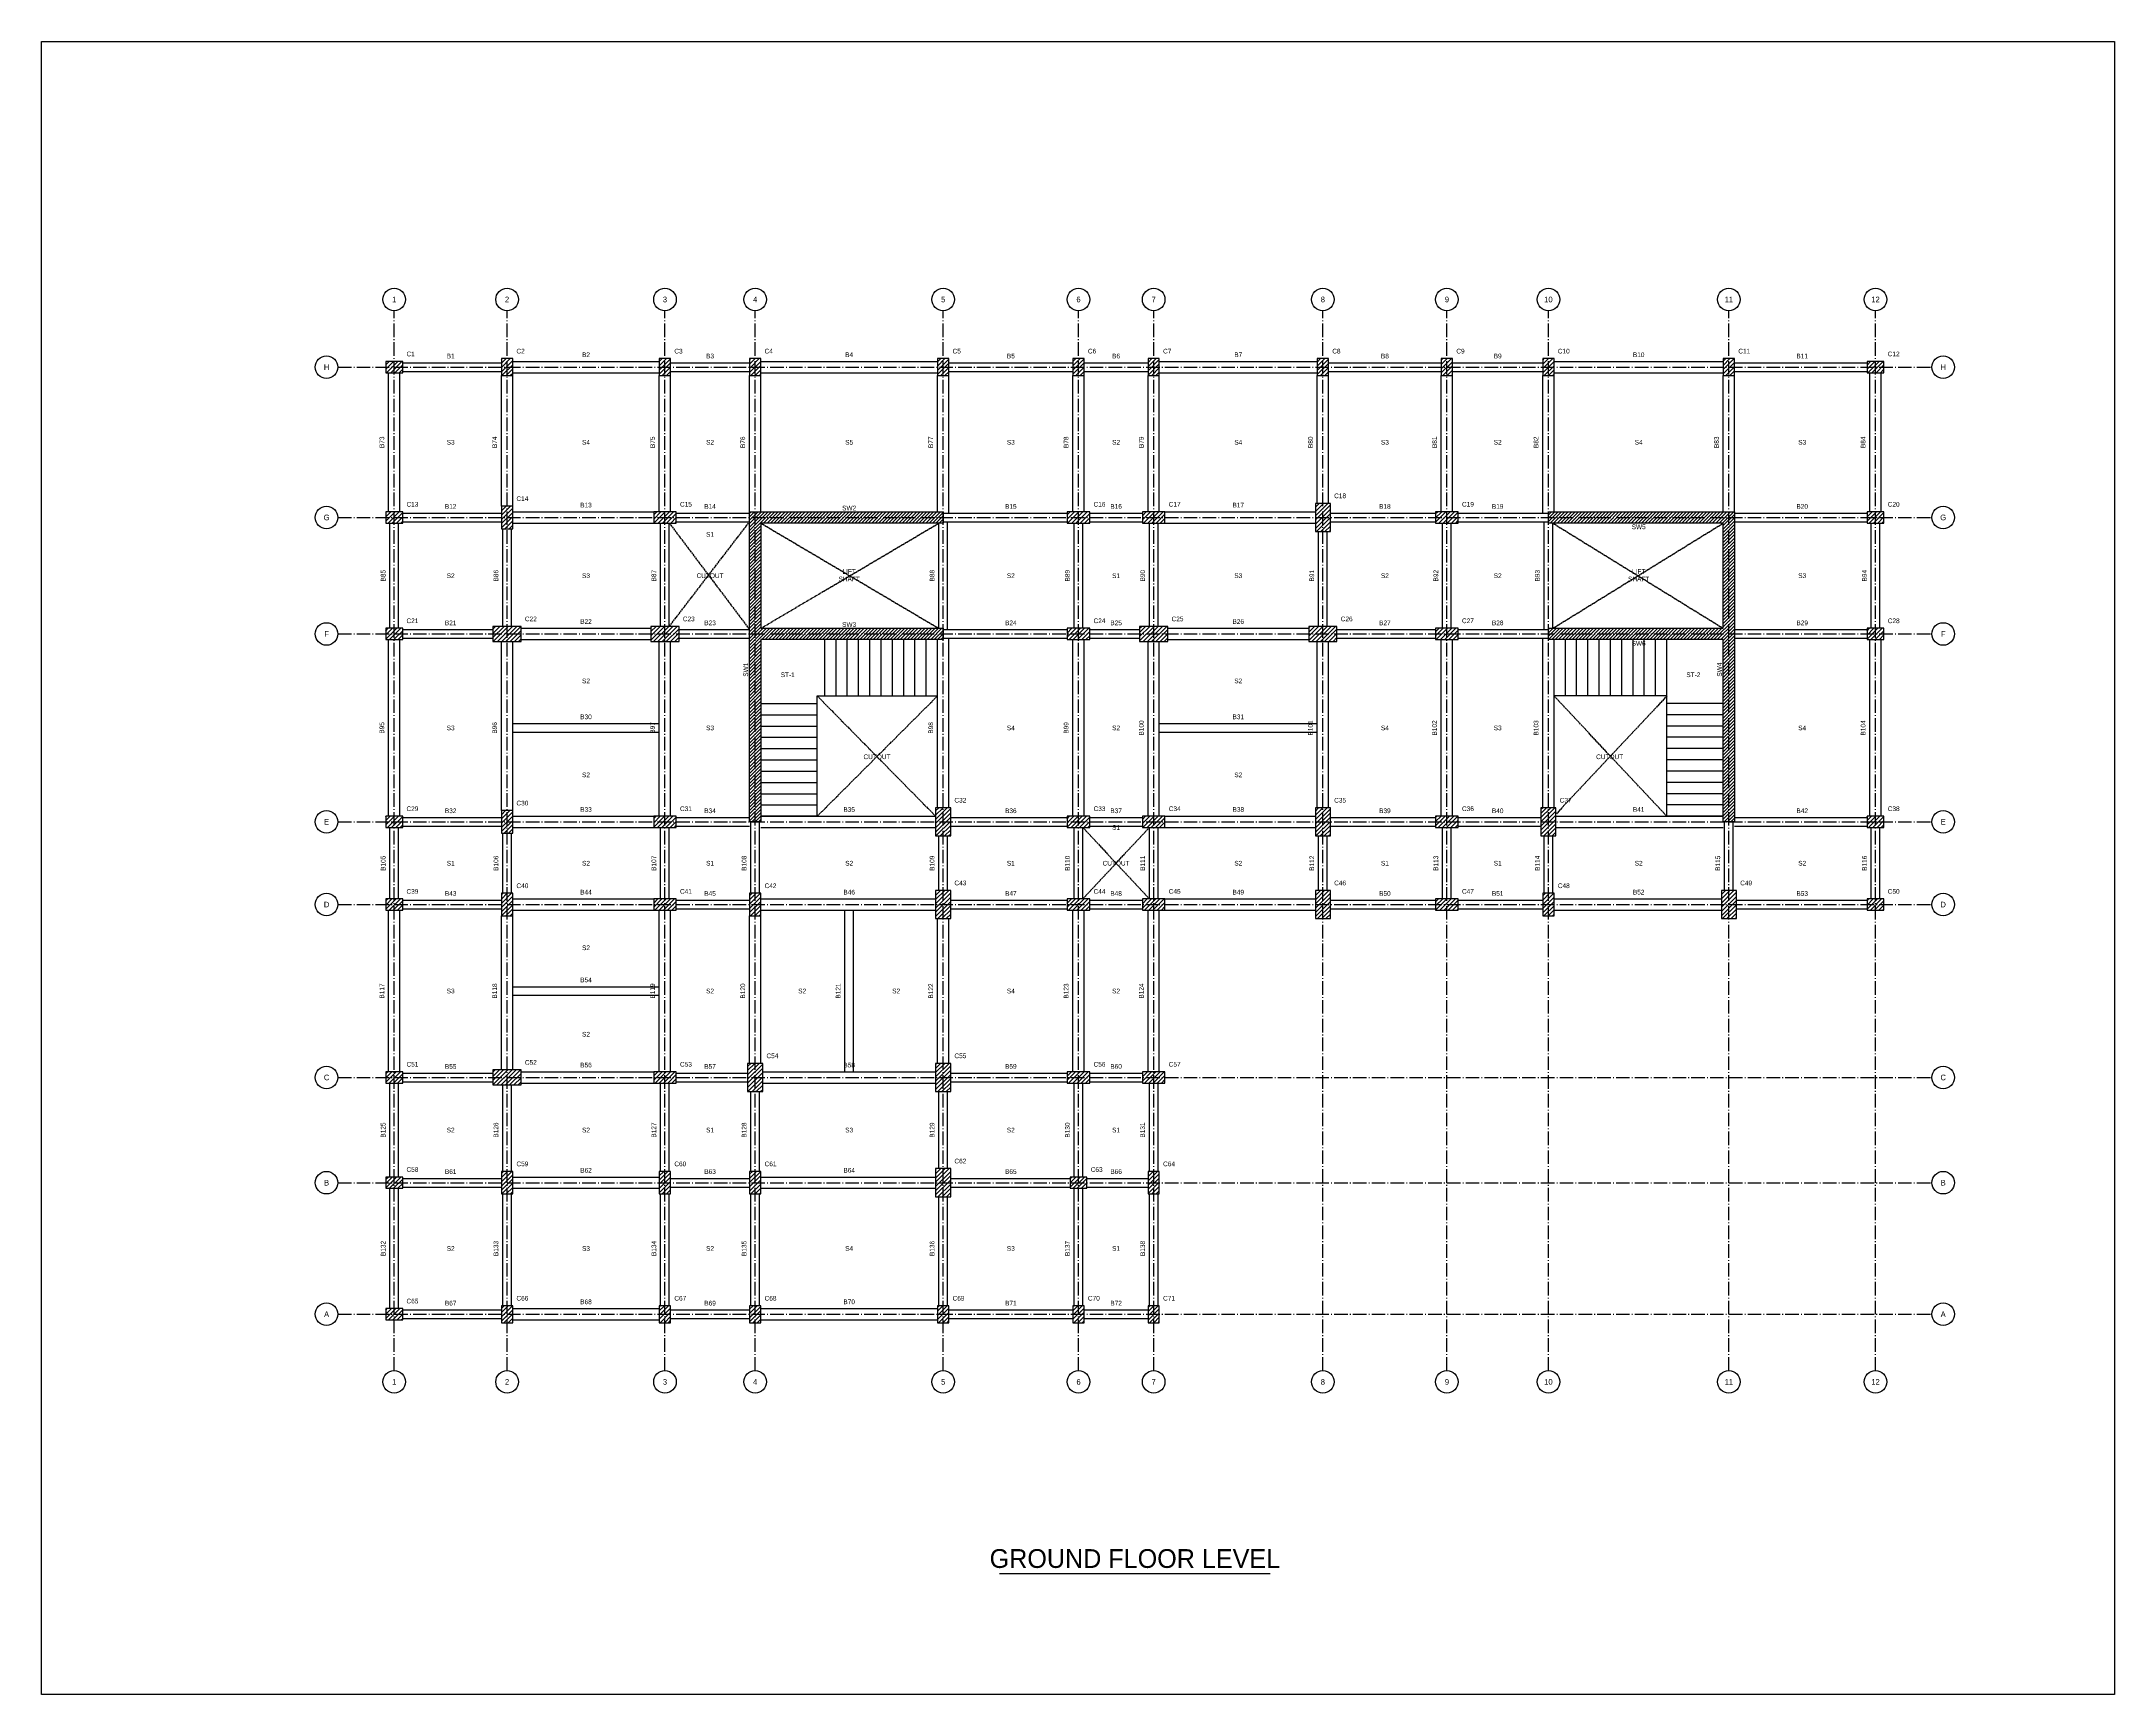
# Model space of a CAD drawing. Header units: millimetres. Extents: x -71346 to 347304, y -10119 to 33865.
# Drawn here: x -9384 to 45758, y -10119 to 33865 of the extents above; entities that cross this region are included whole.
import ezdxf
from ezdxf.enums import TextEntityAlignment as Align

# ---------------------------------------------------------------- set-up
doc = ezdxf.new("R2010")
doc.units = ezdxf.units.MM
doc.header["$LTSCALE"] = 40
doc.header["$PDMODE"] = 35
doc.linetypes.add('DASHED', pattern=[1.524, 1.27, -0.254])
doc.linetypes.add('GRIDLINE', pattern=[12.5, 9, -1.5, 0.5, -1.5])
for name, color, linetype in [('A-CUTOUT', 9, 'DASHED'), ('A-FLOR-IDEN', 11, 'Continuous'), ('G-ANNO-TEXT', 231, 'Continuous'), ('S-BEAM', 12, 'Continuous'), ('S-BEAM-IDEN', 2, 'Continuous'), ('S-COLS', 52, 'Continuous'), ('S-COLS-IDEN', 171, 'Continuous'), ('S-GRID', 8, 'GRIDLINE'), ('S-GRID-IDEN', 8, 'Continuous'), ('S-STRS', 31, 'Continuous'), ('S-STRS-IDEN', 31, 'Continuous'), ('S-WALL-IDEN', 30, 'Continuous')]:
    doc.layers.add(name, color=color, linetype=linetype)
doc.layers.add('Boundary', color=40, linetype='Continuous', lineweight=30)
doc.layers.add('Origin', color=40, linetype='Continuous', lineweight=30)

msp = doc.modelspace()

# ---------------------------------------------------------------- hatches: boundary and pattern name
at = {"layer": 'S-COLS'}
h = msp.add_hatch(dxfattribs=at)
h.set_pattern_fill('ANSI31', scale=25)
h.paths.add_polyline_path([(2850, 24975), (3150, 24975), (3150, 25425), (2850, 25425)])
h = msp.add_hatch(dxfattribs=at)
h.set_pattern_fill('ANSI31', scale=25)
h.paths.add_polyline_path([(7050, 24975), (7350, 24975), (7350, 25425), (7050, 25425)])
h = msp.add_hatch(dxfattribs=at)
h.set_pattern_fill('ANSI31', scale=25)
h.paths.add_polyline_path([(9450, 24975), (9750, 24975), (9750, 25425), (9450, 25425)])
h = msp.add_hatch(dxfattribs=at)
h.set_pattern_fill('ANSI31', scale=25)
h.paths.add_polyline_path([(14450, 24975), (14750, 24975), (14750, 25425), (14450, 25425)])
h = msp.add_hatch(dxfattribs=at)
h.set_pattern_fill('ANSI31', scale=25)
h.paths.add_polyline_path([(18050, 24975), (18350, 24975), (18350, 25425), (18050, 25425)])
h = msp.add_hatch(dxfattribs=at)
h.set_pattern_fill('ANSI31', scale=25)
h.paths.add_polyline_path([(20050, 24975), (20350, 24975), (20350, 25425), (20050, 25425)])
h = msp.add_hatch(dxfattribs=at)
h.set_pattern_fill('ANSI31', scale=25)
h.paths.add_polyline_path([(24550, 24975), (24850, 24975), (24850, 25425), (24550, 25425)])
h = msp.add_hatch(dxfattribs=at)
h.set_pattern_fill('ANSI31', scale=25)
h.paths.add_polyline_path([(27850, 24975), (28150, 24975), (28150, 25425), (27850, 25425)])
h = msp.add_hatch(dxfattribs=at)
h.set_pattern_fill('ANSI31', scale=25)
h.paths.add_polyline_path([(30550, 24975), (30850, 24975), (30850, 25425), (30550, 25425)])
h = msp.add_hatch(dxfattribs=at)
h.set_pattern_fill('ANSI31', scale=25)
h.paths.add_polyline_path([(35350, 24975), (35650, 24975), (35650, 25425), (35350, 25425)])
h = msp.add_hatch(dxfattribs=at)
h.set_pattern_fill('ANSI31', scale=25)
h.paths.add_polyline_path([(-225, 25050), (225, 25050), (225, 25350), (-225, 25350)])
h = msp.add_hatch(dxfattribs=at)
h.set_pattern_fill('ANSI31', scale=25)
h.paths.add_polyline_path([(39175, 25050), (39625, 25050), (39625, 25350), (39175, 25350)])
h = msp.add_hatch(dxfattribs=at)
h.set_pattern_fill('ANSI31', scale=25)
h.paths.add_polyline_path([(24500, 20825), (24900, 20825), (24900, 21575), (24500, 21575)])
h = msp.add_hatch(dxfattribs=at)
h.set_pattern_fill('ANSI31', scale=25)
h.paths.add_polyline_path([(-225, 21050), (225, 21050), (225, 21350), (-225, 21350)])
h = msp.add_hatch(dxfattribs=at)
h.set_pattern_fill('ANSI31', scale=25)
h.paths.add_polyline_path([(2850, 20900), (3150, 20900), (3150, 21500), (2850, 21500)])
h = msp.add_hatch(dxfattribs=at)
h.set_pattern_fill('ANSI31', scale=25)
h.paths.add_polyline_path([(6900, 21050), (7500, 21050), (7500, 21350), (6900, 21350)])
h = msp.add_hatch(dxfattribs=at)
h.set_pattern_fill('ANSI31', scale=20)
h.paths.add_polyline_path([(9450, 13100), (9450, 21350), (14600, 21350), (14600, 21050), (9750, 21050), (9750, 18250), (14600, 18250), (14600, 17950), (9750, 17950), (9750, 13100), (9450, 13100)])
h = msp.add_hatch(dxfattribs=at)
h.set_pattern_fill('ANSI31', scale=25)
h.paths.add_polyline_path([(17900, 21050), (18500, 21050), (18500, 21350), (17900, 21350)])
h = msp.add_hatch(dxfattribs=at)
h.set_pattern_fill('ANSI31', scale=25)
h.paths.add_polyline_path([(19900, 21050), (20500, 21050), (20500, 21350), (19900, 21350)])
h = msp.add_hatch(dxfattribs=at)
h.set_pattern_fill('ANSI31', scale=25)
h.paths.add_polyline_path([(27700, 21050), (28300, 21050), (28300, 21350), (27700, 21350)])
h = msp.add_hatch(dxfattribs=at)
h.set_pattern_fill('ANSI31', scale=20)
h.paths.add_polyline_path([(35650, 21350), (35650, 13100), (35350, 13100), (35350, 17950), (30700, 17950), (30700, 18250), (35350, 18250), (35350, 21050), (30700, 21050), (30700, 21350), (35650, 21350)])
h = msp.add_hatch(dxfattribs=at)
h.set_pattern_fill('ANSI31', scale=25)
h.paths.add_polyline_path([(39175, 21050), (39625, 21050), (39625, 21350), (39175, 21350)])
h = msp.add_hatch(dxfattribs=at)
h.set_pattern_fill('ANSI31', scale=25)
h.paths.add_polyline_path([(-225, 17950), (225, 17950), (225, 18250), (-225, 18250)])
h = msp.add_hatch(dxfattribs=at)
h.set_pattern_fill('ANSI31', scale=25)
h.paths.add_polyline_path([(2625, 17900), (3375, 17900), (3375, 18300), (2625, 18300)])
h = msp.add_hatch(dxfattribs=at)
h.set_pattern_fill('ANSI31', scale=25)
h.paths.add_polyline_path([(6825, 17900), (7575, 17900), (7575, 18300), (6825, 18300)])
h = msp.add_hatch(dxfattribs=at)
h.set_pattern_fill('ANSI31', scale=25)
h.paths.add_polyline_path([(17900, 17950), (18500, 17950), (18500, 18250), (17900, 18250)])
h = msp.add_hatch(dxfattribs=at)
h.set_pattern_fill('ANSI31', scale=25)
h.paths.add_polyline_path([(19825, 17900), (20575, 17900), (20575, 18300), (19825, 18300)])
h = msp.add_hatch(dxfattribs=at)
h.set_pattern_fill('ANSI31', scale=25)
h.paths.add_polyline_path([(24325, 17900), (25075, 17900), (25075, 18300), (24325, 18300)])
h = msp.add_hatch(dxfattribs=at)
h.set_pattern_fill('ANSI31', scale=25)
h.paths.add_polyline_path([(27700, 17950), (28300, 17950), (28300, 18250), (27700, 18250)])
h = msp.add_hatch(dxfattribs=at)
h.set_pattern_fill('ANSI31', scale=25)
h.paths.add_polyline_path([(39175, 17950), (39625, 17950), (39625, 18250), (39175, 18250)])
h = msp.add_hatch(dxfattribs=at)
h.set_pattern_fill('ANSI31', scale=25)
h.paths.add_polyline_path([(-225, 12950), (225, 12950), (225, 13250), (-225, 13250)])
h = msp.add_hatch(dxfattribs=at)
h.set_pattern_fill('ANSI31', scale=25)
h.paths.add_polyline_path([(2850, 12800), (3150, 12800), (3150, 13400), (2850, 13400)])
h = msp.add_hatch(dxfattribs=at)
h.set_pattern_fill('ANSI31', scale=25)
h.paths.add_polyline_path([(6900, 12950), (7500, 12950), (7500, 13250), (6900, 13250)])
h = msp.add_hatch(dxfattribs=at)
h.set_pattern_fill('ANSI31', scale=25)
h.paths.add_polyline_path([(14400, 12725), (14800, 12725), (14800, 13475), (14400, 13475)])
h = msp.add_hatch(dxfattribs=at)
h.set_pattern_fill('ANSI31', scale=25)
h.paths.add_polyline_path([(17900, 12950), (18500, 12950), (18500, 13250), (17900, 13250)])
h = msp.add_hatch(dxfattribs=at)
h.set_pattern_fill('ANSI31', scale=25)
h.paths.add_polyline_path([(19900, 12950), (20500, 12950), (20500, 13250), (19900, 13250)])
h = msp.add_hatch(dxfattribs=at)
h.set_pattern_fill('ANSI31', scale=25)
h.paths.add_polyline_path([(24500, 12725), (24900, 12725), (24900, 13475), (24500, 13475)])
h = msp.add_hatch(dxfattribs=at)
h.set_pattern_fill('ANSI31', scale=25)
h.paths.add_polyline_path([(27700, 12950), (28300, 12950), (28300, 13250), (27700, 13250)])
h = msp.add_hatch(dxfattribs=at)
h.set_pattern_fill('ANSI31', scale=25)
h.paths.add_polyline_path([(30500, 12725), (30900, 12725), (30900, 13475), (30500, 13475)])
h = msp.add_hatch(dxfattribs=at)
h.set_pattern_fill('ANSI31', scale=25)
h.paths.add_polyline_path([(39175, 12950), (39625, 12950), (39625, 13250), (39175, 13250)])
h = msp.add_hatch(dxfattribs=at)
h.set_pattern_fill('ANSI31', scale=25)
h.paths.add_polyline_path([(-225, 10750), (225, 10750), (225, 11050), (-225, 11050)])
h = msp.add_hatch(dxfattribs=at)
h.set_pattern_fill('ANSI31', scale=25)
h.paths.add_polyline_path([(2850, 10600), (3150, 10600), (3150, 11200), (2850, 11200)])
h = msp.add_hatch(dxfattribs=at)
h.set_pattern_fill('ANSI31', scale=25)
h.paths.add_polyline_path([(6900, 10750), (7500, 10750), (7500, 11050), (6900, 11050)])
h = msp.add_hatch(dxfattribs=at)
h.set_pattern_fill('ANSI31', scale=25)
h.paths.add_polyline_path([(9450, 10600), (9750, 10600), (9750, 11200), (9450, 11200)])
h = msp.add_hatch(dxfattribs=at)
h.set_pattern_fill('ANSI31', scale=25)
h.paths.add_polyline_path([(14400, 10525), (14800, 10525), (14800, 11275), (14400, 11275)])
h = msp.add_hatch(dxfattribs=at)
h.set_pattern_fill('ANSI31', scale=25)
h.paths.add_polyline_path([(17900, 10750), (18500, 10750), (18500, 11050), (17900, 11050)])
h = msp.add_hatch(dxfattribs=at)
h.set_pattern_fill('ANSI31', scale=25)
h.paths.add_polyline_path([(19900, 10750), (20500, 10750), (20500, 11050), (19900, 11050)])
h = msp.add_hatch(dxfattribs=at)
h.set_pattern_fill('ANSI31', scale=25)
h.paths.add_polyline_path([(24500, 10525), (24900, 10525), (24900, 11275), (24500, 11275)])
h = msp.add_hatch(dxfattribs=at)
h.set_pattern_fill('ANSI31', scale=25)
h.paths.add_polyline_path([(27700, 10750), (28300, 10750), (28300, 11050), (27700, 11050)])
h = msp.add_hatch(dxfattribs=at)
h.set_pattern_fill('ANSI31', scale=25)
h.paths.add_polyline_path([(30550, 10600), (30850, 10600), (30850, 11200), (30550, 11200)])
h = msp.add_hatch(dxfattribs=at)
h.set_pattern_fill('ANSI31', scale=25)
h.paths.add_polyline_path([(35300, 10525), (35700, 10525), (35700, 11275), (35300, 11275)])
h = msp.add_hatch(dxfattribs=at)
h.set_pattern_fill('ANSI31', scale=25)
h.paths.add_polyline_path([(39175, 10750), (39625, 10750), (39625, 11050), (39175, 11050)])
h = msp.add_hatch(dxfattribs=at)
h.set_pattern_fill('ANSI31', scale=25)
h.paths.add_polyline_path([(9400, 5925), (9800, 5925), (9800, 6675), (9400, 6675)])
h = msp.add_hatch(dxfattribs=at)
h.set_pattern_fill('ANSI31', scale=25)
h.paths.add_polyline_path([(14400, 5925), (14800, 5925), (14800, 6675), (14400, 6675)])
h = msp.add_hatch(dxfattribs=at)
h.set_pattern_fill('ANSI31', scale=25)
h.paths.add_polyline_path([(-225, 6150), (225, 6150), (225, 6450), (-225, 6450)])
h = msp.add_hatch(dxfattribs=at)
h.set_pattern_fill('ANSI31', scale=25)
h.paths.add_polyline_path([(2625, 6100), (3375, 6100), (3375, 6500), (2625, 6500)])
h = msp.add_hatch(dxfattribs=at)
h.set_pattern_fill('ANSI31', scale=25)
h.paths.add_polyline_path([(6900, 6150), (7500, 6150), (7500, 6450), (6900, 6450)])
h = msp.add_hatch(dxfattribs=at)
h.set_pattern_fill('ANSI31', scale=25)
h.paths.add_polyline_path([(17900, 6150), (18500, 6150), (18500, 6450), (17900, 6450)])
h = msp.add_hatch(dxfattribs=at)
h.set_pattern_fill('ANSI31', scale=25)
h.paths.add_polyline_path([(19900, 6150), (20500, 6150), (20500, 6450), (19900, 6450)])
h = msp.add_hatch(dxfattribs=at)
h.set_pattern_fill('ANSI31', scale=25)
h.paths.add_polyline_path([(14400, 3125), (14800, 3125), (14800, 3875), (14400, 3875)])
h = msp.add_hatch(dxfattribs=at)
h.set_pattern_fill('ANSI31', scale=25)
h.paths.add_polyline_path([(-225, 3350), (225, 3350), (225, 3650), (-225, 3650)])
h = msp.add_hatch(dxfattribs=at)
h.set_pattern_fill('ANSI31', scale=25)
h.paths.add_polyline_path([(2850, 3200), (3150, 3200), (3150, 3800), (2850, 3800)])
h = msp.add_hatch(dxfattribs=at)
h.set_pattern_fill('ANSI31', scale=25)
h.paths.add_polyline_path([(7050, 3200), (7350, 3200), (7350, 3800), (7050, 3800)])
h = msp.add_hatch(dxfattribs=at)
h.set_pattern_fill('ANSI31', scale=25)
h.paths.add_polyline_path([(9450, 3200), (9750, 3200), (9750, 3800), (9450, 3800)])
h = msp.add_hatch(dxfattribs=at)
h.set_pattern_fill('ANSI31', scale=25)
h.paths.add_polyline_path([(17975, 3350), (18425, 3350), (18425, 3650), (17975, 3650)])
h = msp.add_hatch(dxfattribs=at)
h.set_pattern_fill('ANSI31', scale=25)
h.paths.add_polyline_path([(20050, 3200), (20350, 3200), (20350, 3800), (20050, 3800)])
h = msp.add_hatch(dxfattribs=at)
h.set_pattern_fill('ANSI31', scale=25)
h.paths.add_polyline_path([(-225, -150), (225, -150), (225, 150), (-225, 150)])
h = msp.add_hatch(dxfattribs=at)
h.set_pattern_fill('ANSI31', scale=25)
h.paths.add_polyline_path([(2850, -225), (3150, -225), (3150, 225), (2850, 225)])
h = msp.add_hatch(dxfattribs=at)
h.set_pattern_fill('ANSI31', scale=25)
h.paths.add_polyline_path([(7050, -225), (7350, -225), (7350, 225), (7050, 225)])
h = msp.add_hatch(dxfattribs=at)
h.set_pattern_fill('ANSI31', scale=25)
h.paths.add_polyline_path([(9450, -225), (9750, -225), (9750, 225), (9450, 225)])
h = msp.add_hatch(dxfattribs=at)
h.set_pattern_fill('ANSI31', scale=25)
h.paths.add_polyline_path([(14450, -225), (14750, -225), (14750, 225), (14450, 225)])
h = msp.add_hatch(dxfattribs=at)
h.set_pattern_fill('ANSI31', scale=25)
h.paths.add_polyline_path([(18050, -225), (18350, -225), (18350, 225), (18050, 225)])
h = msp.add_hatch(dxfattribs=at)
h.set_pattern_fill('ANSI31', scale=25)
h.paths.add_polyline_path([(20050, -225), (20350, -225), (20350, 225), (20050, 225)])

# ---------------------------------------------------------------- linework, layer by layer
at = {"layer": 'A-CUTOUT'}
for p, q in [((7315, 18300), (9450, 21085)), ((7315, 21050), (9450, 18215)), ((9750, 18250), (14485, 21050)), ((9750, 21050), (14485, 18250)), ((30815, 18250), (35350, 21050)), ((30815, 21050), (35350, 18250)), ((11250, 13250), (14450, 16450)), ((11250, 16450), (14400, 13250)), ((33850, 13250), (30850, 16450)), ((33850, 16450), (30910, 13315)), ((18315, 11050), (20085, 12950)), ((18315, 12950), (20085, 11050))]:
    msp.add_line(p, q, dxfattribs=at)
at = {"layer": 'Boundary'}
msp.add_lwpolyline([(-9384, 33865), (45758, 33865), (45758, -10119), (-9384, -10119)], close=True, dxfattribs=at)
at = {"layer": 'G-ANNO-TEXT'}
msp.add_line((16100, -6900), (23300, -6900), dxfattribs=at)
at = {"layer": 'Origin'}
msp.add_point((9750, 21050), dxfattribs=at)
at = {"layer": 'S-BEAM'}
for p, q in [((-150, 21350), (-150, 25050)), ((150, 21350), (150, 25050)), ((225, 25315), (2850, 25315)), ((225, 25085), (2850, 25085)), ((2850, 21500), (2850, 24975)), ((3150, 25350), (7050, 25350)), ((3150, 25050), (7050, 25050)), ((3150, 21500), (3150, 24975)), ((7050, 21350), (7050, 24975)), ((7350, 25315), (9450, 25315)), ((7350, 25085), (9450, 25085)), ((7350, 21350), (7350, 24975)), ((9450, 21350), (9450, 24975)), ((9750, 25350), (14450, 25350)), ((9750, 25050), (14450, 25050)), ((9750, 21350), (9750, 24975)), ((14450, 21350), (14450, 24975)), ((14750, 25315), (18050, 25315)), ((14750, 25085), (18050, 25085)), ((14750, 21315), (14750, 24975)), ((18050, 21350), (18050, 24975)), ((18350, 25315), (20050, 25315)), ((18350, 25085), (20050, 25085)), ((18350, 21350), (18350, 24975)), ((20050, 21350), (20050, 24975)), ((20350, 25350), (24550, 25350)), ((20350, 25050), (24550, 25050)), ((20350, 21350), (20350, 24975)), ((24550, 21575), (24550, 24975)), ((24850, 25315), (27850, 25315)), ((24850, 25085), (27850, 25085)), ((24850, 21575), (24850, 24975)), ((27850, 21350), (27850, 24975)), ((28150, 25315), (30550, 25315)), ((28150, 25085), (30550, 25085)), ((28150, 21350), (28150, 24975)), ((30550, 21315), (30550, 24975)), ((30850, 25350), (35350, 25350)), ((30850, 25050), (35350, 25050)), ((30850, 21350), (30850, 24975)), ((35350, 21350), (35350, 24975)), ((35650, 25315), (39175, 25315)), ((35650, 25085), (39175, 25085)), ((35650, 21350), (35650, 24975)), ((39250, 21350), (39250, 25050)), ((39550, 21350), (39550, 25050)), ((-115, 18250), (-115, 21050)), ((115, 18250), (115, 21050)), ((225, 21315), (2850, 21315)), ((225, 21085), (2850, 21085)), ((3150, 21350), (6900, 21350)), ((3150, 21050), (6900, 21050)), ((7085, 18300), (7085, 21050)), ((7315, 18300), (7315, 21050)), ((7500, 21315), (9450, 21315)), ((7500, 21085), (9450, 21085)), ((14485, 18250), (14485, 21050)), ((14600, 21315), (17900, 21315)), ((14600, 21085), (17900, 21085)), ((14715, 18215), (14715, 21085)), ((18085, 18250), (18085, 21050)), ((18315, 18250), (18315, 21050)), ((18500, 21315), (19900, 21315)), ((18500, 21085), (19900, 21085)), ((20085, 18300), (20085, 21050)), ((20315, 18300), (20315, 21050)), ((20500, 21350), (24500, 21350)), ((20500, 21050), (24500, 21050)), ((24900, 21315), (27700, 21315)), ((24900, 21085), (27700, 21085)), ((27885, 18250), (27885, 21050)), ((28115, 18250), (28115, 21050)), ((28300, 21315), (30700, 21315)), ((28300, 21085), (30700, 21085)), ((30585, 18215), (30585, 21085)), ((30815, 18250), (30815, 21050)), ((35650, 21315), (39175, 21315)), ((35650, 21085), (39175, 21085)), ((39285, 18250), (39285, 21050)), ((39515, 18250), (39515, 21050)), ((2885, 18300), (2885, 20900)), ((3115, 18300), (3115, 20900)), ((24585, 18300), (24585, 20825)), ((24815, 18300), (24815, 20825)), ((225, 18215), (2625, 18215)), ((3375, 18250), (6825, 18250)), ((7575, 18215), (9450, 18215)), ((14600, 18215), (17900, 18215)), ((18500, 18215), (19825, 18215)), ((20575, 18250), (24325, 18250)), ((25075, 18215), (27700, 18215)), ((28300, 18215), (30700, 18215)), ((35650, 18215), (39175, 18215)), ((-150, 13250), (-150, 17950)), ((150, 13250), (150, 17950)), ((225, 17985), (2625, 17985)), ((2850, 13400), (2850, 17900)), ((3150, 13400), (3150, 17900)), ((3375, 17950), (6825, 17950)), ((7050, 13250), (7050, 17900)), ((7350, 13250), (7350, 17900)), ((7575, 17985), (9450, 17985)), ((14450, 13475), (14450, 17950)), ((14600, 17985), (17900, 17985)), ((14750, 13475), (14750, 17985)), ((18050, 13250), (18050, 17950)), ((18350, 13250), (18350, 17950)), ((18500, 17985), (19825, 17985)), ((20050, 13250), (20050, 17900)), ((20350, 13250), (20350, 17900)), ((20575, 17950), (24325, 17950)), ((24550, 13475), (24550, 17900)), ((24850, 13475), (24850, 17900)), ((25075, 17985), (27700, 17985)), ((27850, 13250), (27850, 17950)), ((28150, 13250), (28150, 17950)), ((28300, 17985), (30700, 17985)), ((30550, 13475), (30550, 17985)), ((30850, 13475), (30850, 17950)), ((35650, 17985), (39175, 17985)), ((39250, 13250), (39250, 17950)), ((39550, 13250), (39550, 17950)), ((3150, 15715), (7050, 15715)), ((3150, 15485), (7050, 15485)), ((20350, 15715), (24550, 15715)), ((20350, 15485), (24550, 15485)), ((3150, 13250), (6900, 13250)), ((9750, 13250), (14400, 13250)), ((20500, 13250), (24500, 13250)), ((30900, 13250), (35350, 13250)), ((-115, 11050), (-115, 12950)), ((115, 11050), (115, 12950)), ((225, 13215), (2850, 13215)), ((225, 12985), (2850, 12985)), ((2885, 11200), (2885, 12800)), ((3115, 11200), (3115, 12800)), ((3150, 12950), (6900, 12950)), ((7085, 11050), (7085, 12950)), ((7315, 11050), (7315, 12950)), ((7500, 13215), (9450, 13215)), ((7500, 12985), (9450, 12985)), ((9485, 11200), (9485, 13100)), ((9715, 11200), (9715, 13100)), ((9750, 12950), (14400, 12950)), ((14485, 11275), (14485, 12725)), ((14715, 11275), (14715, 12725)), ((14800, 13215), (17900, 13215)), ((14800, 12985), (17900, 12985)), ((18085, 11050), (18085, 12950)), ((18315, 11050), (18315, 12950)), ((18500, 13215), (19900, 13215)), ((18500, 12985), (19900, 12985)), ((20085, 11050), (20085, 12950)), ((20315, 11050), (20315, 12950)), ((20500, 12950), (24500, 12950)), ((24585, 11275), (24585, 12725)), ((24815, 11275), (24815, 12725)), ((24900, 13215), (27700, 13215)), ((24900, 12985), (27700, 12985)), ((27885, 11050), (27885, 12950)), ((28115, 11050), (28115, 12950)), ((28300, 13215), (30500, 13215)), ((28300, 12985), (30500, 12985)), ((30585, 11200), (30585, 12725)), ((30815, 11200), (30815, 12725)), ((30900, 12950), (35350, 12950)), ((35385, 11275), (35385, 13100)), ((35615, 11275), (35615, 13100)), ((35650, 13215), (39175, 13215)), ((35650, 12985), (39175, 12985)), ((39285, 11050), (39285, 12950)), ((39515, 11050), (39515, 12950)), ((3150, 11050), (6900, 11050)), ((9750, 11050), (14400, 11050)), ((20500, 11050), (24500, 11050)), ((30850, 11050), (35300, 11050)), ((-150, 6450), (-150, 10750)), ((150, 6450), (150, 10750)), ((225, 11015), (2850, 11015)), ((225, 10785), (2850, 10785)), ((2850, 6500), (2850, 10600)), ((3150, 10750), (6900, 10750)), ((3150, 6500), (3150, 10600)), ((7050, 6450), (7050, 10750)), ((7350, 6450), (7350, 10750)), ((7500, 11015), (9450, 11015)), ((7500, 10785), (9450, 10785)), ((9450, 6675), (9450, 10600)), ((9750, 10750), (14400, 10750)), ((9750, 6675), (9750, 10600)), ((11985, 6450), (11985, 10750)), ((12215, 6450), (12215, 10750)), ((14450, 6675), (14450, 10525)), ((14750, 6675), (14750, 10525)), ((14800, 11015), (17900, 11015)), ((14800, 10785), (17900, 10785)), ((18050, 6450), (18050, 10750)), ((18350, 6450), (18350, 10750)), ((18500, 11015), (19900, 11015)), ((18500, 10785), (19900, 10785)), ((20050, 6450), (20050, 10750)), ((20350, 6450), (20350, 10750)), ((20500, 10750), (24500, 10750)), ((24900, 11015), (27700, 11015)), ((24900, 10785), (27700, 10785)), ((28300, 11015), (30550, 11015)), ((28300, 10785), (30550, 10785)), ((30850, 10750), (35300, 10750)), ((35700, 11015), (39175, 11015)), ((35700, 10785), (39175, 10785)), ((3150, 8715), (7050, 8715)), ((3150, 8485), (7050, 8485)), ((-115, 3650), (-115, 6150)), ((115, 3650), (115, 6150)), ((225, 6415), (2625, 6415)), ((225, 6185), (2625, 6185)), ((2885, 3800), (2885, 6100)), ((3115, 3800), (3115, 6100)), ((3375, 6450), (6900, 6450)), ((3375, 6150), (6900, 6150)), ((7085, 3800), (7085, 6150)), ((7315, 3800), (7315, 6150)), ((7500, 6415), (9400, 6415)), ((7500, 6185), (9400, 6185)), ((9800, 6450), (14400, 6450)), ((9800, 6150), (14400, 6150)), ((14800, 6415), (17900, 6415)), ((14800, 6185), (17900, 6185)), ((18085, 3650), (18085, 6150)), ((18315, 3650), (18315, 6150)), ((18500, 6415), (19900, 6415)), ((18500, 6185), (19900, 6185)), ((20085, 3800), (20085, 6150)), ((20315, 3800), (20315, 6150)), ((9485, 3800), (9485, 5925)), ((9715, 3800), (9715, 5925)), ((14485, 3875), (14485, 5925)), ((14715, 3875), (14715, 5925)), ((-115, 150), (-115, 3350)), ((115, 150), (115, 3350)), ((225, 3615), (2850, 3615)), ((225, 3385), (2850, 3385)), ((3150, 3650), (7050, 3650)), ((3150, 3350), (7050, 3350)), ((7350, 3615), (9450, 3615)), ((7350, 3385), (9450, 3385)), ((9750, 3650), (14400, 3650)), ((9750, 3350), (14400, 3350)), ((14800, 3615), (17975, 3615)), ((14800, 3385), (17975, 3385)), ((18085, 225), (18085, 3350)), ((18315, 225), (18315, 3350)), ((18425, 3615), (20050, 3615)), ((18425, 3385), (20050, 3385)), ((2885, 225), (2885, 3200)), ((3115, 225), (3115, 3200)), ((7085, 225), (7085, 3200)), ((7315, 225), (7315, 3200)), ((9485, 225), (9485, 3200)), ((9715, 225), (9715, 3200)), ((14485, 225), (14485, 3125)), ((14715, 225), (14715, 3125)), ((20085, 225), (20085, 3200)), ((20315, 225), (20315, 3200)), ((225, 115), (2850, 115)), ((3150, 150), (7050, 150)), ((7350, 115), (9450, 115)), ((9750, 150), (14450, 150)), ((14750, 115), (18050, 115)), ((18350, 115), (20050, 115)), ((225, -115), (2850, -115)), ((3150, -150), (7050, -150)), ((7350, -115), (9450, -115)), ((9750, -150), (14450, -150)), ((14750, -115), (18050, -115)), ((18350, -115), (20050, -115))]:
    msp.add_line(p, q, dxfattribs=at)
at = {"layer": 'S-COLS'}
for points in [[(2850, 24975), (3150, 24975), (3150, 25425), (2850, 25425)], [(7050, 24975), (7350, 24975), (7350, 25425), (7050, 25425)], [(9450, 24975), (9750, 24975), (9750, 25425), (9450, 25425)], [(14450, 24975), (14750, 24975), (14750, 25425), (14450, 25425)], [(18050, 24975), (18350, 24975), (18350, 25425), (18050, 25425)], [(20050, 24975), (20350, 24975), (20350, 25425), (20050, 25425)], [(24550, 24975), (24850, 24975), (24850, 25425), (24550, 25425)], [(27850, 24975), (28150, 24975), (28150, 25425), (27850, 25425)], [(30550, 24975), (30850, 24975), (30850, 25425), (30550, 25425)], [(35350, 24975), (35650, 24975), (35650, 25425), (35350, 25425)], [(-225, 25050), (225, 25050), (225, 25350), (-225, 25350)], [(39175, 25050), (39625, 25050), (39625, 25350), (39175, 25350)], [(24500, 20825), (24900, 20825), (24900, 21575), (24500, 21575)], [(-225, 21050), (225, 21050), (225, 21350), (-225, 21350)], [(2850, 20900), (3150, 20900), (3150, 21500), (2850, 21500)], [(6900, 21050), (7500, 21050), (7500, 21350), (6900, 21350)], [(9450, 13100), (9450, 21350), (14600, 21350), (14600, 21050), (9750, 21050), (9750, 18250), (14600, 18250), (14600, 17950), (9750, 17950), (9750, 13100)], [(17900, 21050), (18500, 21050), (18500, 21350), (17900, 21350)], [(19900, 21050), (20500, 21050), (20500, 21350), (19900, 21350)], [(27700, 21050), (28300, 21050), (28300, 21350), (27700, 21350)], [(35650, 21350), (35650, 13100), (35350, 13100), (35350, 17950), (30700, 17950), (30700, 18250), (35350, 18250), (35350, 21050), (30700, 21050), (30700, 21350)], [(39175, 21050), (39625, 21050), (39625, 21350), (39175, 21350)], [(-225, 17950), (225, 17950), (225, 18250), (-225, 18250)], [(2625, 17900), (3375, 17900), (3375, 18300), (2625, 18300)], [(6825, 17900), (7575, 17900), (7575, 18300), (6825, 18300)], [(17900, 17950), (18500, 17950), (18500, 18250), (17900, 18250)], [(19825, 17900), (20575, 17900), (20575, 18300), (19825, 18300)], [(24325, 17900), (25075, 17900), (25075, 18300), (24325, 18300)], [(27700, 17950), (28300, 17950), (28300, 18250), (27700, 18250)], [(39175, 17950), (39625, 17950), (39625, 18250), (39175, 18250)], [(-225, 12950), (225, 12950), (225, 13250), (-225, 13250)], [(2850, 12800), (3150, 12800), (3150, 13400), (2850, 13400)], [(6900, 12950), (7500, 12950), (7500, 13250), (6900, 13250)], [(14400, 12725), (14800, 12725), (14800, 13475), (14400, 13475)], [(17900, 12950), (18500, 12950), (18500, 13250), (17900, 13250)], [(19900, 12950), (20500, 12950), (20500, 13250), (19900, 13250)], [(24500, 12725), (24900, 12725), (24900, 13475), (24500, 13475)], [(27700, 12950), (28300, 12950), (28300, 13250), (27700, 13250)], [(30500, 12725), (30900, 12725), (30900, 13475), (30500, 13475)], [(39175, 12950), (39625, 12950), (39625, 13250), (39175, 13250)], [(-225, 10750), (225, 10750), (225, 11050), (-225, 11050)], [(2850, 10600), (3150, 10600), (3150, 11200), (2850, 11200)], [(6900, 10750), (7500, 10750), (7500, 11050), (6900, 11050)], [(9450, 10600), (9750, 10600), (9750, 11200), (9450, 11200)], [(14400, 10525), (14800, 10525), (14800, 11275), (14400, 11275)], [(17900, 10750), (18500, 10750), (18500, 11050), (17900, 11050)], [(19900, 10750), (20500, 10750), (20500, 11050), (19900, 11050)], [(24500, 10525), (24900, 10525), (24900, 11275), (24500, 11275)], [(27700, 10750), (28300, 10750), (28300, 11050), (27700, 11050)], [(30550, 10600), (30850, 10600), (30850, 11200), (30550, 11200)], [(35300, 10525), (35700, 10525), (35700, 11275), (35300, 11275)], [(39175, 10750), (39625, 10750), (39625, 11050), (39175, 11050)], [(9400, 5925), (9800, 5925), (9800, 6675), (9400, 6675)], [(14400, 5925), (14800, 5925), (14800, 6675), (14400, 6675)], [(-225, 6150), (225, 6150), (225, 6450), (-225, 6450)], [(2625, 6100), (3375, 6100), (3375, 6500), (2625, 6500)], [(6900, 6150), (7500, 6150), (7500, 6450), (6900, 6450)], [(17900, 6150), (18500, 6150), (18500, 6450), (17900, 6450)], [(19900, 6150), (20500, 6150), (20500, 6450), (19900, 6450)], [(14400, 3125), (14800, 3125), (14800, 3875), (14400, 3875)], [(-225, 3350), (225, 3350), (225, 3650), (-225, 3650)], [(2850, 3200), (3150, 3200), (3150, 3800), (2850, 3800)], [(7050, 3200), (7350, 3200), (7350, 3800), (7050, 3800)], [(9450, 3200), (9750, 3200), (9750, 3800), (9450, 3800)], [(17975, 3350), (18425, 3350), (18425, 3650), (17975, 3650)], [(20050, 3200), (20350, 3200), (20350, 3800), (20050, 3800)], [(-225, -150), (225, -150), (225, 150), (-225, 150)], [(2850, -225), (3150, -225), (3150, 225), (2850, 225)], [(7050, -225), (7350, -225), (7350, 225), (7050, 225)], [(9450, -225), (9750, -225), (9750, 225), (9450, 225)], [(14450, -225), (14750, -225), (14750, 225), (14450, 225)], [(18050, -225), (18350, -225), (18350, 225), (18050, 225)], [(20050, -225), (20350, -225), (20350, 225), (20050, 225)]]:
    msp.add_lwpolyline(points, close=True, dxfattribs=at)
at = {"layer": 'S-GRID'}
for p, q in [((0, -1500), (0, 26700)), ((3000, -1500), (3000, 26700)), ((7200, -1500), (7200, 26700)), ((9600, -1500), (9600, 26700)), ((14600, -1500), (14600, 26700)), ((18200, -1500), (18200, 26700)), ((20200, -1500), (20200, 26700)), ((24700, -1500), (24700, 26700)), ((28000, -1500), (28000, 26700)), ((30700, -1500), (30700, 26700)), ((35500, -1500), (35500, 26700)), ((39400, -1500), (39400, 26700)), ((-1500, 25200), (40900, 25200)), ((-1500, 21200), (40900, 21200)), ((-1500, 18100), (40900, 18100)), ((-1500, 13100), (40900, 13100)), ((-1500, 10900), (40900, 10900)), ((-1500, 6300), (40900, 6300)), ((-1500, 3500), (40900, 3500)), ((-1500, 0), (40900, 0))]:
    msp.add_line(p, q, dxfattribs=at)
at = {"layer": 'S-GRID-IDEN'}
for centre in [(0, 27000), (3000, 27000), (7200, 27000), (9600, 27000), (14600, 27000), (18200, 27000), (20200, 27000), (24700, 27000), (28000, 27000), (30700, 27000), (35500, 27000), (39400, 27000), (-1800, 25200), (41200, 25200), (-1800, 21200), (41200, 21200), (-1800, 18100), (41200, 18100), (-1800, 13100), (41200, 13100), (-1800, 10900), (41200, 10900), (-1800, 6300), (41200, 6300), (-1800, 3500), (41200, 3500), (-1800, 0), (41200, 0), (0, -1800), (3000, -1800), (7200, -1800), (9600, -1800), (14600, -1800), (18200, -1800), (20200, -1800), (24700, -1800), (28000, -1800), (30700, -1800), (35500, -1800), (39400, -1800)]:
    msp.add_circle(centre, 300, dxfattribs=at)
at = {"layer": 'S-STRS'}
for p, q in [((11450, 16450), (11450, 17950)), ((11750, 16450), (11750, 17950)), ((12050, 16450), (12050, 17950)), ((12350, 16450), (12350, 17950)), ((12650, 16450), (12650, 17950)), ((12950, 16450), (12950, 17950)), ((13250, 16450), (13250, 17950)), ((13550, 16450), (13550, 17950)), ((13850, 16450), (13850, 17950)), ((14150, 16450), (14150, 17950)), ((14450, 16450), (14450, 17950)), ((30850, 16450), (30850, 17950)), ((31150, 16450), (31150, 17950)), ((31450, 16450), (31450, 17950)), ((31750, 16450), (31750, 17950)), ((32050, 16450), (32050, 17950)), ((32350, 16450), (32350, 17950)), ((32650, 16450), (32650, 17950)), ((32950, 16450), (32950, 17950)), ((33250, 16450), (33250, 17950)), ((33550, 16450), (33550, 17950)), ((33850, 16450), (33850, 17950)), ((9750, 16250), (11250, 16250)), ((11250, 16450), (14450, 16450)), ((11250, 13250), (11250, 16450)), ((33850, 16450), (30850, 16450)), ((33850, 13250), (33850, 16450)), ((35350, 16250), (33850, 16250)), ((9750, 15950), (11250, 15950)), ((9750, 15650), (11250, 15650)), ((35350, 15950), (33850, 15950)), ((35350, 15650), (33850, 15650)), ((9750, 15350), (11250, 15350)), ((9750, 15050), (11250, 15050)), ((35350, 15350), (33850, 15350)), ((35350, 15050), (33850, 15050)), ((9750, 14750), (11250, 14750)), ((9750, 14450), (11250, 14450)), ((35350, 14750), (33850, 14750)), ((35350, 14450), (33850, 14450)), ((9750, 14150), (11250, 14150)), ((9750, 13850), (11250, 13850)), ((35350, 14150), (33850, 14150)), ((35350, 13850), (33850, 13850)), ((9750, 13550), (11250, 13550)), ((11250, 13250), (9750, 13250)), ((35350, 13550), (33850, 13550)), ((35350, 13250), (33850, 13250))]:
    msp.add_line(p, q, dxfattribs=at)

# ---------------------------------------------------------------- texts
at = {"layer": 'A-CUTOUT'}
for s, p in [('CUTOUT', (8400, 19650)), ('SHAFT', (12100, 19562)), ('LIFT', (12100, 19762)), ('SHAFT', (33100, 19562)), ('LIFT', (33100, 19762)), ('CUTOUT', (12840, 14832)), ('CUTOUT', (32328, 14832)), ('CUTOUT', (19200, 12000))]:
    msp.add_text(s, height=125, dxfattribs=at).set_placement(p, align=Align.MIDDLE_CENTER)
at = {"layer": 'A-FLOR-IDEN'}
for s, p in [('S3', (1500, 23200)), ('S4', (5100, 23200)), ('S2', (8400, 23200)), ('S5', (12100, 23200)), ('S3', (16400, 23200)), ('S2', (19200, 23200)), ('S4', (22450, 23200)), ('S3', (26350, 23200)), ('S2', (29350, 23200)), ('S4', (33100, 23200)), ('S3', (37450, 23200)), ('S1', (8400, 20750)), ('S2', (1500, 19650)), ('S3', (5100, 19650)), ('S2', (16400, 19650)), ('S1', (19200, 19650)), ('S3', (22450, 19650)), ('S2', (26350, 19650)), ('S2', (29350, 19650)), ('S3', (37450, 19650)), ('S2', (5100, 16850)), ('S2', (22450, 16850)), ('S3', (1500, 15600)), ('S3', (8400, 15600)), ('S4', (16400, 15600)), ('S2', (19200, 15600)), ('S4', (26350, 15600)), ('S3', (29350, 15600)), ('S4', (37450, 15600)), ('S2', (5100, 14350)), ('S2', (22450, 14350)), ('S1', (19200, 12950)), ('S1', (1500, 12000)), ('S2', (5100, 12000)), ('S1', (8400, 12000)), ('S2', (12100, 12000)), ('S1', (16400, 12000)), ('S2', (22450, 12000)), ('S1', (26350, 12000)), ('S1', (29350, 12000)), ('S2', (33100, 12000)), ('S2', (37450, 12000)), ('S2', (5100, 9750)), ('S3', (1500, 8600)), ('S2', (8400, 8600)), ('S2', (10850, 8600)), ('S2', (13350, 8600)), ('S4', (16400, 8600)), ('S2', (19200, 8600)), ('S2', (5100, 7450)), ('S2', (1500, 4900)), ('S2', (5100, 4900)), ('S1', (8400, 4900)), ('S3', (12100, 4900)), ('S2', (16400, 4900)), ('S1', (19200, 4900)), ('S2', (1500, 1750)), ('S3', (5100, 1750)), ('S2', (8400, 1750)), ('S4', (12100, 1750)), ('S3', (16400, 1750)), ('S1', (19200, 1750))]:
    msp.add_text(s, height=125, dxfattribs=at).set_placement(p, align=Align.MIDDLE_CENTER)
at = {"layer": 'G-ANNO-TEXT'}
msp.add_text('GROUND FLOOR LEVEL', height=500, dxfattribs=at).set_placement((19700, -6500), align=Align.MIDDLE_CENTER)
at = {"layer": 'S-BEAM-IDEN'}
for s, p in [('B1', (1500, 25395)), ('B2', (5100, 25430)), ('B3', (8400, 25395)), ('B4', (12100, 25430)), ('B5', (16400, 25395)), ('B6', (19200, 25395)), ('B7', (22450, 25430)), ('B8', (26350, 25395)), ('B9', (29350, 25395)), ('B10', (33100, 25430)), ('B11', (37450, 25395)), ('B12', (1500, 21395)), ('B13', (5100, 21430)), ('B14', (8400, 21395)), ('B15', (16400, 21395)), ('B16', (19200, 21395)), ('B17', (22450, 21430)), ('B18', (26350, 21395)), ('B19', (29350, 21395)), ('B20', (37450, 21395)), ('B21', (1500, 18295)), ('B22', (5100, 18330)), ('B23', (8400, 18295)), ('B24', (16400, 18295)), ('B25', (19200, 18295)), ('B26', (22450, 18330)), ('B27', (26350, 18295)), ('B28', (29350, 18295)), ('B29', (37450, 18295)), ('B30', (5100, 15795)), ('B31', (22450, 15795)), ('B32', (1500, 13295)), ('B33', (5100, 13330)), ('B34', (8400, 13295)), ('B35', (12100, 13330)), ('B36', (16400, 13295)), ('B37', (19200, 13295)), ('B38', (22450, 13330)), ('B39', (26350, 13295)), ('B40', (29350, 13295)), ('B41', (33100, 13330)), ('B42', (37450, 13295)), ('B43', (1500, 11095)), ('B44', (5100, 11130)), ('B45', (8400, 11095)), ('B46', (12100, 11130)), ('B47', (16400, 11095)), ('B48', (19200, 11095)), ('B49', (22450, 11130)), ('B50', (26350, 11095)), ('B51', (29350, 11095)), ('B52', (33100, 11130)), ('B53', (37450, 11095)), ('B54', (5100, 8795)), ('B55', (1500, 6495)), ('B56', (5100, 6530)), ('B57', (8400, 6495)), ('B58', (12100, 6530)), ('B59', (16400, 6495)), ('B60', (19200, 6495)), ('B62', (5100, 3730)), ('B64', (12100, 3730)), ('B61', (1500, 3695)), ('B63', (8400, 3695)), ('B65', (16400, 3695)), ('B66', (19200, 3695)), ('B67', (1500, 195)), ('B68', (5100, 230)), ('B69', (8400, 195)), ('B70', (12100, 230)), ('B71', (16400, 195)), ('B72', (19200, 195))]:
    msp.add_text(s, height=125, dxfattribs=at).set_placement(p, align=Align.BOTTOM_CENTER)
for s, p in [('B73', (-230, 23200)), ('B74', (2770, 23200)), ('B75', (6970, 23200)), ('B76', (9370, 23200)), ('B77', (14370, 23200)), ('B78', (17970, 23200)), ('B79', (19970, 23200)), ('B80', (24470, 23200)), ('B81', (27770, 23200)), ('B82', (30470, 23200)), ('B83', (35270, 23200)), ('B84', (39170, 23200)), ('B85', (-195, 19650)), ('B86', (2805, 19650)), ('B87', (7005, 19650)), ('B88', (14405, 19650)), ('B89', (18005, 19650)), ('B90', (20005, 19650)), ('B91', (24505, 19650)), ('B92', (27805, 19650)), ('B93', (30505, 19650)), ('B94', (39205, 19650)), ('B95', (-230, 15600)), ('B96', (2770, 15600)), ('B97', (6970, 15600)), ('B98', (14370, 15600)), ('B99', (17970, 15600)), ('B100', (19970, 15600)), ('B101', (24470, 15600)), ('B102', (27770, 15600)), ('B103', (30470, 15600)), ('B104', (39170, 15600)), ('B105', (-195, 12000)), ('B106', (2805, 12000)), ('B107', (7005, 12000)), ('B108', (9405, 12000)), ('B109', (14405, 12000)), ('B110', (18005, 12000)), ('B111', (20005, 12000)), ('B112', (24505, 12000)), ('B113', (27805, 12000)), ('B114', (30505, 12000)), ('B115', (35305, 12000)), ('B116', (39205, 12000)), ('B117', (-230, 8600)), ('B118', (2770, 8600)), ('B119', (6970, 8600)), ('B120', (9370, 8600)), ('B121', (11905, 8600)), ('B122', (14370, 8600)), ('B123', (17970, 8600)), ('B124', (19970, 8600)), ('B125', (-195, 4900)), ('B126', (2805, 4900)), ('B127', (7005, 4900)), ('B128', (9405, 4900)), ('B129', (14405, 4900)), ('B130', (18005, 4900)), ('B131', (20005, 4900)), ('B132', (-195, 1750)), ('B133', (2805, 1750)), ('B134', (7005, 1750)), ('B135', (9405, 1750)), ('B136', (14405, 1750)), ('B137', (18005, 1750)), ('B138', (20005, 1750))]:
    msp.add_text(s, height=125, rotation=90, dxfattribs=at).set_placement(p, align=Align.BOTTOM_CENTER)
at = {"layer": 'S-COLS-IDEN'}
for s, p in [('C1', (325, 25450)), ('C2', (3250, 25525)), ('C3', (7450, 25525)), ('C4', (9850, 25525)), ('C5', (14850, 25525)), ('C6', (18450, 25525)), ('C7', (20450, 25525)), ('C8', (24950, 25525)), ('C9', (28250, 25525)), ('C10', (30950, 25525)), ('C11', (35750, 25525)), ('C12', (39725, 25450)), ('C13', (325, 21450)), ('C14', (3250, 21600)), ('C15', (7600, 21450)), ('C16', (18600, 21450)), ('C17', (20600, 21450)), ('C18', (25000, 21675)), ('C19', (28400, 21450)), ('C20', (39725, 21450)), ('C21', (325, 18350)), ('C22', (3475, 18400)), ('C23', (7675, 18400)), ('C24', (18600, 18350)), ('C25', (20675, 18400)), ('C26', (25175, 18400)), ('C27', (28400, 18350)), ('C28', (39725, 18350)), ('C29', (325, 13350)), ('C30', (3250, 13500)), ('C31', (7600, 13350)), ('C32', (14900, 13575)), ('C33', (18600, 13350)), ('C34', (20600, 13350)), ('C35', (25000, 13575)), ('C36', (28400, 13350)), ('C37', (31000, 13575)), ('C38', (39725, 13350)), ('C39', (325, 11150)), ('C40', (3250, 11300)), ('C41', (7600, 11150)), ('C42', (9850, 11300)), ('C43', (14900, 11375)), ('C44', (18600, 11150)), ('C45', (20600, 11150)), ('C46', (25000, 11375)), ('C47', (28400, 11150)), ('C48', (30950, 11300)), ('C49', (35800, 11375)), ('C50', (39725, 11150)), ('C51', (325, 6550)), ('C52', (3475, 6600)), ('C53', (7600, 6550)), ('C54', (9900, 6775)), ('C55', (14900, 6775)), ('C56', (18600, 6550)), ('C57', (20600, 6550)), ('C58', (325, 3750)), ('C59', (3250, 3900)), ('C60', (7450, 3900)), ('C61', (9850, 3900)), ('C62', (14900, 3975)), ('C63', (18525, 3750)), ('C64', (20450, 3900)), ('C65', (325, 250)), ('C66', (3250, 325)), ('C67', (7450, 325)), ('C68', (9850, 325)), ('C69', (14850, 325)), ('C70', (18450, 325)), ('C71', (20450, 325))]:
    msp.add_text(s, height=125, dxfattribs=at).set_placement(p, align=Align.BOTTOM_LEFT)
at = {"layer": 'S-GRID-IDEN'}
for s, p in [('1', (0, 27000)), ('2', (3000, 27000)), ('3', (7200, 27000)), ('4', (9600, 27000)), ('5', (14600, 27000)), ('6', (18200, 27000)), ('7', (20200, 27000)), ('8', (24700, 27000)), ('9', (28000, 27000)), ('10', (30700, 27000)), ('11', (35500, 27000)), ('12', (39400, 27000)), ('H', (-1800, 25200)), ('H', (41200, 25200)), ('G', (-1800, 21200)), ('G', (41200, 21200)), ('F', (-1800, 18100)), ('F', (41200, 18100)), ('E', (-1800, 13100)), ('E', (41200, 13100)), ('D', (-1800, 10900)), ('D', (41200, 10900)), ('C', (-1800, 6300)), ('C', (41200, 6300)), ('B', (-1800, 3500)), ('B', (41200, 3500)), ('A', (-1800, 0)), ('A', (41200, 0)), ('1', (0, -1800)), ('2', (3000, -1800)), ('3', (7200, -1800)), ('4', (9600, -1800)), ('5', (14600, -1800)), ('6', (18200, -1800)), ('7', (20200, -1800)), ('8', (24700, -1800)), ('9', (28000, -1800)), ('10', (30700, -1800)), ('11', (35500, -1800)), ('12', (39400, -1800))]:
    msp.add_text(s, height=150, dxfattribs=at).set_placement(p, align=Align.MIDDLE_CENTER)
at = {"layer": 'S-STRS-IDEN'}
for s, p in [('ST-1', (10465, 17014)), ('ST-2', (34555, 17014))]:
    msp.add_text(s, height=125, dxfattribs=at).set_placement(p, align=Align.MIDDLE_CENTER)
at = {"layer": 'S-WALL-IDEN'}
for s, p in [('SW2', (12100, 21450)), ('SW5', (33100, 20950)), ('SW3', (12100, 18350)), ('SW6', (33100, 17850))]:
    msp.add_text(s, height=125, dxfattribs=at).set_placement(p, align=Align.MIDDLE_CENTER)
for s, p in [('SW1', (9350, 17150)), ('SW4', (35250, 17150))]:
    msp.add_text(s, height=125, rotation=90, dxfattribs=at).set_placement(p, align=Align.MIDDLE_CENTER)

doc.saveas('drawing.dxf')
